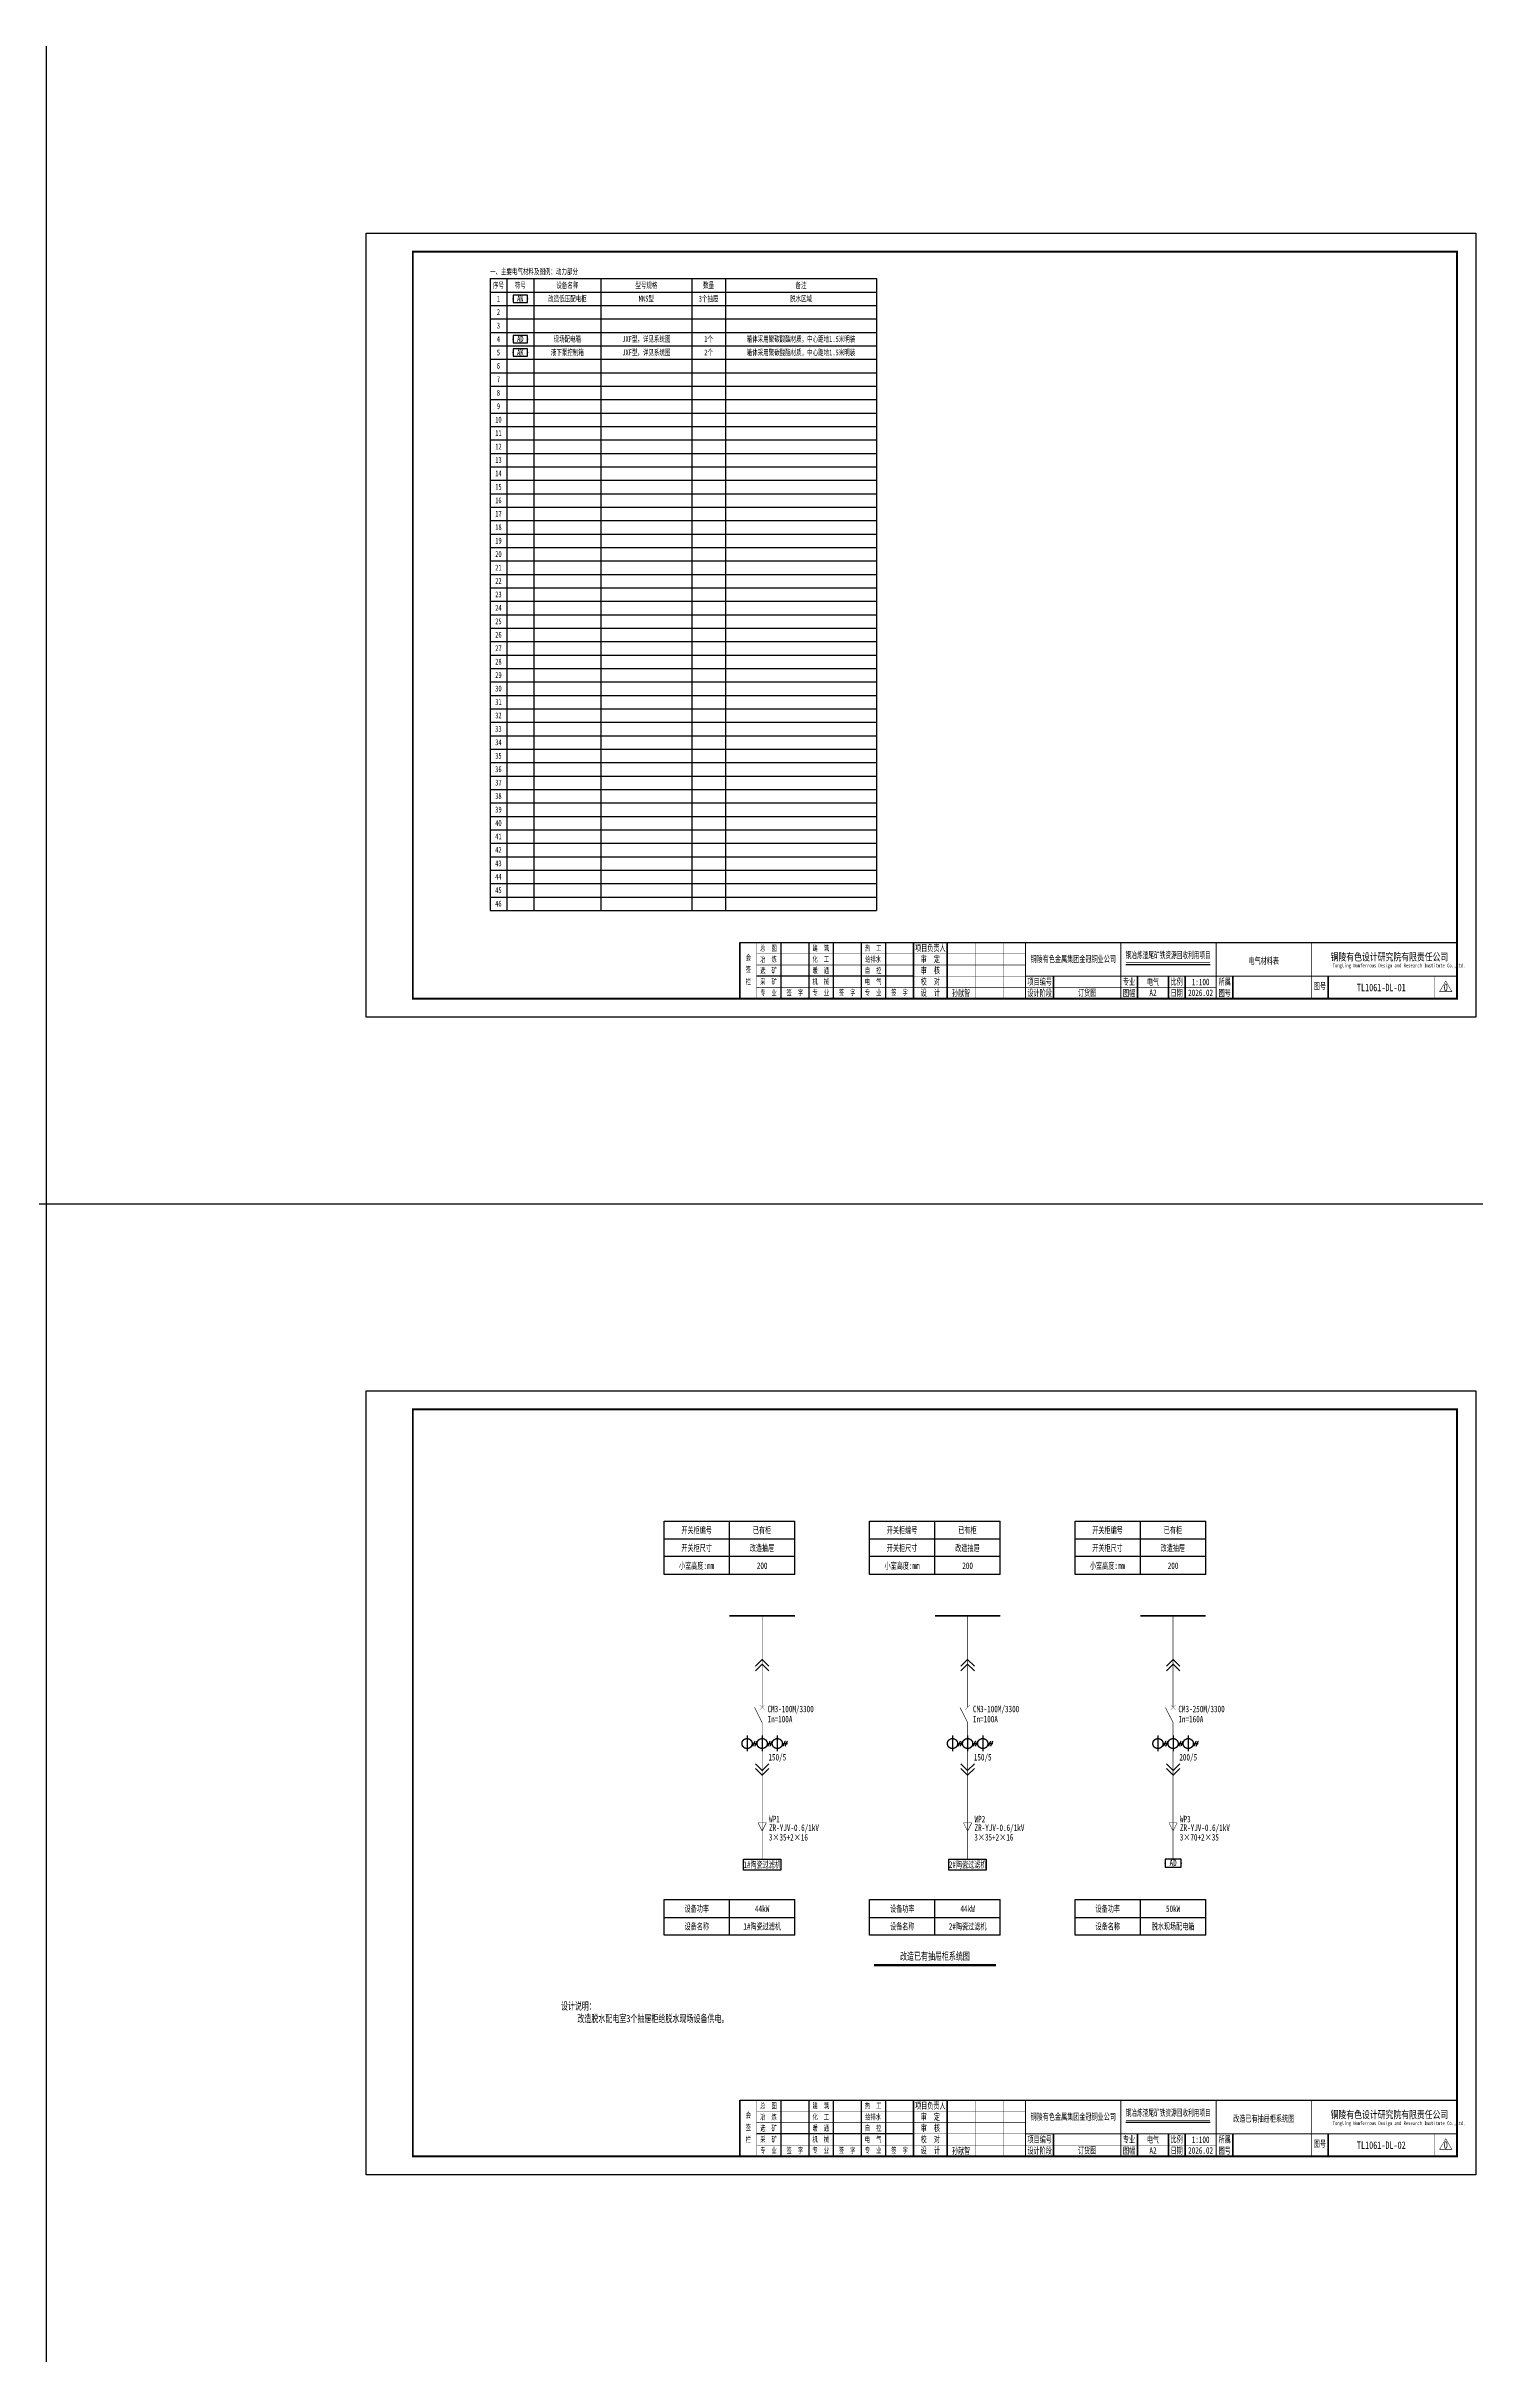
# Model space of a CAD drawing. Header units: millimetres. Extents: x 401220 to 2750366, y -101310 to 943175.
# Drawn here: x 496298 to 572824, y 309391 to 433391 of the extents above; entities that cross this region are included whole.
import ezdxf
from ezdxf.enums import TextEntityAlignment as Align

# ---------------------------------------------------------------- set-up
doc = ezdxf.new("R2010")
doc.units = ezdxf.units.MM
doc.linetypes.add('常规', pattern=[20, 10, 0, 10])
for name, color, linetype, lineweight in [('BXT', 7, 'Continuous', 0), ('CAXA0', 7, 'Continuous', 70), ('CAXA0层', 7, 'Continuous', 25), ('MX', 3, 'Continuous', 0), ('SW', 8, 'Continuous', 20), ('TEXT', 4, 'Continuous', 0), ('电辅助1', 7, 'Continuous', 0)]:
    doc.layers.add(name, color=color, linetype=linetype, lineweight=lineweight)
for name, color, linetype in [('动力平面导线层', 3, '常规'), ('图框', 7, 'Continuous'), ('文字', 7, 'Continuous'), ('照明平面设备层', 1, 'Continuous')]:
    doc.layers.add(name, color=color, linetype=linetype)
doc.styles.add('HZ', font='simsun.ttf', dxfattribs={"width": 0.75})
doc.styles.add('标准', font='NSimSun.ttf', dxfattribs={"width": 0.667})

# ---------------------------------------------------------------- blocks, each defined once
blk = doc.blocks.new('PLA1')
at = {"color": 0, "linetype": 'ByBlock', "lineweight": -2}
for p, q in [((-500, 500), (-500, 0)), ((500, 500), (-500, 500)), ((-500, 0), (500, 0)), ((500, 0), (500, 500))]:
    blk.add_line(p, q, dxfattribs=at)
for p in [(-500, 250), (0, 500), (0, 0), (500, 250)]:
    blk.add_point(p, dxfattribs=at)
blk = doc.blocks.new('3')
at = {"layer": 'TEXT', "color": 7, "lineweight": 25, "style": 'HZ', "width": 0.75}
for s, height, p in [('铜陵有色设计研究院有限责任公司', 400, (221501, 249018)), ('Tongling Nonferrous Design and Research Institute Co.,Ltd.', 200, (221613, 248659))]:
    blk.add_text(s, height=height, dxfattribs=at).set_placement(p)
blk = doc.blocks.new('铜陵有色图签02')
at = {"layer": '图框', "linetype": 'Continuous', "lineweight": 50}
for p, q in [((-38401, 3003), (-38401, 1)), ((-29100, 3001), (-29100, 0))]:
    blk.add_line(p, q, dxfattribs=at)
at = {"layer": '图框', "color": 7, "linetype": 'Continuous', "lineweight": 25}
for p, q in [((-36201, 3010), (-36201, 9)), ((-34701, 3010), (-34701, 9)), ((-33401, 3017), (-33401, 16)), ((-31901, 3017), (-31901, 16)), ((-30601, 3017), (-30601, 16)), ((-29100, 1201), (-37501, 1201))]:
    blk.add_line(p, q, dxfattribs=at)
at = {"layer": '图框', "color": 7, "linetype": 'Continuous', "lineweight": 35}
for p, q in [((-27300, 3001), (-27300, 1)), ((-21600, 1197), (-21600, -3)), ((-17100, 1200), (-17100, 0)), ((-15450, 0), (-15450, 1200)), ((-14550, 1200), (-14550, 0)), ((-12000, 1201), (-12000, 1)), ((-6900, 1202), (-6900, 2))]:
    blk.add_line(p, q, dxfattribs=at)
at = {"layer": '图框', "lineweight": 25}
blk.add_line((-17723, 1830), (-13223, 1830), dxfattribs=at)
at = {"layer": '图框', "lineweight": 70, "const_width": 70}
blk.add_lwpolyline([(-17980, 3001), (0, 3001), (-38401, 3001)], dxfattribs=at)
at = {"layer": '图框', "color": 7, "linetype": 'Continuous', "lineweight": 25, "const_width": 25}
for points in [[(-37501, 3000), (-37501, 0)], [(-25800, 3001), (-25800, 1)], [(-24300, 3001), (-24300, 1)], [(-23100, 2401), (-37501, 2401)], [(-23100, 1801), (-37501, 1801)], [(-12900, 600), (-18000, 600), (-37501, 600)], [(-23100, 1201), (-29100, 1201)], [(-602, 943), (-932, 371), (-272, 371), (-602, 943)]]:
    blk.add_lwpolyline(points, dxfattribs=at)
at = {"layer": '图框', "linetype": 'Continuous', "lineweight": 50, "const_width": 50}
for points in [[(-23100, 3001), (-23100, 1)], [(-18000, 3000), (-18000, 0)]]:
    blk.add_lwpolyline(points, dxfattribs=at)
at = {"layer": '图框', "lineweight": 50, "const_width": 50}
for points in [[(-12900, 3001), (-12900, 1)], [(-7800, 3001), (-7800, 1)], [(0, 3000), (0, 0)], [(-23100, 1200), (0, 1200)]]:
    blk.add_lwpolyline(points, dxfattribs=at)
at = {"layer": '图框', "lineweight": 25, "const_width": 35}
blk.add_lwpolyline([(-17723, 1930), (-13223, 1930)], dxfattribs=at)
at = {"layer": '图框', "linetype": 'Continuous', "lineweight": 70, "const_width": 70}
blk.add_lwpolyline([(-38401, 1), (0, 0)], dxfattribs=at)
at = {"layer": '图框', "color": 7, "linetype": 'Continuous', "lineweight": 35, "const_width": 25}
blk.add_lwpolyline([(-1200, 1201), (-1200, 0)], dxfattribs=at)
at = {"layer": '图框', "lineweight": 25}
blk.add_blockref('3', (-228268, -246986), dxfattribs=at)
at = {"layer": 'TEXT', "color": 7, "lineweight": 25, "style": '标准', "width": 0.667}
for s, height, p in [('总  图', 300, (-36862, 2555)), ('建  筑', 300, (-34062, 2562)), ('热  工', 300, (-31262, 2562)), ('项目负责人', 350, (-28197, 2541)), ('签', 300, (-37942, 1404)), ('会', 300, (-37942, 2054)), ('冶  炼', 300, (-36862, 1955)), ('选  矿', 300, (-36862, 1355)), ('化  工', 300, (-34062, 1962)), ('暖  通', 300, (-34062, 1362)), ('给排水', 300, (-31262, 1962)), ('自  控', 300, (-31262, 1362)), ('审  定', 350, (-28197, 1941)), ('审  核', 350, (-28197, 1341)), ('栏', 300, (-37942, 754)), ('采  矿', 300, (-36862, 754)), ('专  业', 300, (-36862, 170)), ('签  字', 300, (-35449, 170)), ('机  械', 300, (-34062, 761)), ('专  业', 300, (-34062, 177)), ('签  字', 300, (-32649, 177)), ('专  业', 300, (-31262, 177)), ('电  气', 300, (-31262, 761)), ('签  字', 300, (-29849, 177)), ('校  对', 350, (-28197, 741)), ('设  计', 350, (-28197, 139)), ('项目编号', 350, (-22343, 730)), ('设计阶段', 350, (-22343, 130)), ('专业', 350, (-17559, 730)), ('图幅', 350, (-17559, 130)), ('比例', 350, (-15009, 730)), ('日期', 350, (-15009, 130)), ('所属', 350, (-12438, 730)), ('图号', 350, (-12438, 130)), ('图号', 350, (-7339, 495))]:
    blk.add_text(s, height=height, dxfattribs=at).set_placement(p, align=Align.CENTER)
blk = doc.blocks.new('HG')
at = {"layer": 'CAXA0', "color": 3, "linetype": 'Continuous', "lineweight": 0}
for p, q in [((0, 0), (-360, -360)), ((0, 0), (360, -360)), ((0, -250), (-360, -610)), ((0, -250), (360, -610))]:
    blk.add_line(p, q, dxfattribs=at)
blk = doc.blocks.new('0208D')
at = {"color": 3, "linetype": 'Continuous', "const_width": 0.3}
blk.add_lwpolyline([(0, -7.5), (0, 0)], dxfattribs=at)
blk.add_lwpolyline([(0, -7.5), (2.5, -2.5), (-2.5, -2.5)], close=True, dxfattribs=at)
blk = doc.blocks.new('1107AA')
at = {"color": 3, "linetype": 'Continuous'}
for points, const_width in [([(0, -7.5), (-3.8, 0)], 0.3), ([(1.2, 1.2), (-1.2, -1.2)], 0.1), ([(-1.2, 1.2), (1.2, -1.2)], 0.1)]:
    blk.add_lwpolyline(points, dxfattribs=dict(at, const_width=const_width))
blk = doc.blocks.new('KK')
at = {"layer": 'MX', "color": 3, "linetype": '常规', "lineweight": 25}
for p, q in [((-498, -143), (-378, 128)), ((-384, -143), (-264, 128)), ((313, -143), (432, 128)), ((426, -143), (546, 128)), ((1123, -143), (1243, 128)), ((1236, -143), (1356, 128)), ((-540, -8), (-270, -8)), ((270, -8), (540, -8)), ((1080, -8), (1351, -8))]:
    blk.add_line(p, q, dxfattribs=at)
for centre in [(-810, -8), (0, -8), (810, -8)]:
    blk.add_circle(centre, 270, dxfattribs=at)
at = {"layer": '动力平面导线层', "lineweight": -3, "ltscale": 100}
for p, q in [((-810, 417), (-810, -417)), ((0, 417), (0, -417)), ((810, 417), (810, -417))]:
    blk.add_line(p, q, dxfattribs=at)

msp = doc.modelspace()

# ---------------------------------------------------------------- linework, layer by layer
at = {"color": 3}
for p, q in [((496298.1, 433391.2), (496298.1, 309391.2)), ((930455.5, 371391.2), (401219.7, 371391.2))]:
    msp.add_line(p, q, dxfattribs=at)
at = {"color": 2, "linetype": 'ByBlock', "lineweight": 30}
for points in [[(533624.2, 336308), (535624.3, 336308), (535624.3, 335708.2), (533624.2, 335708.2)], [(544624.2, 336308), (546624.3, 336308), (546624.3, 335708.2), (544624.2, 335708.2)]]:
    msp.add_lwpolyline(points, close=True, dxfattribs=at)
at = {"layer": 'CAXA0层', "color": 2, "linetype": 'Continuous', "lineweight": 40}
msp.add_line((540621.1, 330653.8), (547127.4, 330653.8), dxfattribs=at)
at = {"layer": 'CAXA0层', "color": 2, "linetype": 'Continuous', "lineweight": 0}
msp.add_line((540621.1, 330588.3), (547127.4, 330588.3), dxfattribs=at)
at = {"layer": '动力平面导线层', "color": 0, "linetype": 'ByBlock'}
for p, q in [((529374.2, 354407), (536374.2, 354407)), ((529374.2, 351557), (529374.2, 354407)), ((529374.2, 353457), (536374.2, 353457)), ((532874.2, 351557), (532874.2, 354407)), ((536374.2, 351557), (536374.2, 354407)), ((540374.2, 354407), (547374.2, 354407)), ((540374.2, 351557), (540374.2, 354407)), ((540374.2, 353457), (547374.2, 353457)), ((543874.2, 351557), (543874.2, 354407)), ((547374.2, 351557), (547374.2, 354407)), ((551374.2, 354407), (558374.2, 354407)), ((551374.2, 351557), (551374.2, 354407)), ((551374.2, 353457), (558374.2, 353457)), ((554874.2, 351557), (554874.2, 354407)), ((558374.2, 351557), (558374.2, 354407)), ((536374.2, 352507), (529374.2, 352507)), ((547374.2, 352507), (540374.2, 352507)), ((558374.2, 352507), (551374.2, 352507)), ((536374.2, 351557), (529374.2, 351557)), ((547374.2, 351557), (540374.2, 351557)), ((558374.2, 351557), (551374.2, 351557)), ((529374.2, 334138.3), (536374.2, 334138.3)), ((529374.2, 332238.3), (529374.2, 334138.3)), ((532874.2, 332238.3), (532874.2, 334138.3)), ((536374.2, 332238.3), (536374.2, 334138.3)), ((536374.2, 332238.3), (536374.2, 334138.3)), ((540374.2, 334138.3), (547374.2, 334138.3)), ((540374.2, 332238.3), (540374.2, 334138.3)), ((543874.2, 332238.3), (543874.2, 334138.3)), ((547374.2, 332238.3), (547374.2, 334138.3)), ((547374.2, 332238.3), (547374.2, 334138.3)), ((551374.2, 334138.3), (558374.2, 334138.3)), ((551374.2, 332238.3), (551374.2, 334138.3)), ((554874.2, 332238.3), (554874.2, 334138.3)), ((558374.2, 332238.3), (558374.2, 334138.3)), ((558374.2, 332238.3), (558374.2, 334138.3)), ((529374.2, 333188.3), (536374.2, 333188.3)), ((540374.2, 333188.3), (547374.2, 333188.3)), ((551374.2, 333188.3), (558374.2, 333188.3)), ((536374.2, 332238.3), (529374.2, 332238.3)), ((547374.2, 332238.3), (540374.2, 332238.3)), ((558374.2, 332238.3), (551374.2, 332238.3))]:
    msp.add_line(p, q, dxfattribs=at)
at = {"layer": '动力平面导线层', "color": 3, "linetype": 'ByBlock', "lineweight": 20, "ltscale": 2, "const_width": 84}
for points in [[(536374.2, 349341.1), (532874.2, 349341.1)], [(547374.2, 349341.1), (543874.2, 349341.1)], [(558374.2, 349341.1), (554874.2, 349341.1)]]:
    msp.add_lwpolyline(points, dxfattribs=at)
at = {"layer": '图框', "linetype": 'Continuous', "lineweight": 100, "const_width": 100}
for points in [[(515924.2, 382391.2), (571824.2, 382391.2), (571824.2, 422391.2), (515924.2, 422391.2)], [(515924.2, 320391.2), (571824.2, 320391.2), (571824.2, 360391.2), (515924.2, 360391.2)]]:
    msp.add_lwpolyline(points, close=True, dxfattribs=at)
at = {"layer": '文字', "color": 3, "linetype": 'ByBlock', "lineweight": 25, "const_width": 30}
for points in [[(534624.2, 344427.7), (534624.2, 349341.1)], [(545624.2, 344427.7), (545624.2, 349341.1)], [(556624.2, 344427.7), (556624.2, 349341.1)], [(534624.3, 343617.3), (534624.3, 336308)], [(545624.3, 343617.3), (545624.3, 336308)], [(556624.3, 343617.3), (556624.3, 336308)]]:
    msp.add_lwpolyline(points, dxfattribs=at)
at = {"layer": '照明平面设备层', "color": 0}
for p, q in [((520053.5, 420947.8), (520053.5, 387107.8)), ((520053.5, 420947.8), (540753.5, 420947.8)), ((520953.5, 420947.8), (520953.5, 387107.8)), ((522393.5, 420947.8), (522393.5, 387107.8)), ((525993.5, 420947.8), (525993.5, 387107.8)), ((530853.5, 420947.8), (530853.5, 387107.8)), ((532653.5, 420947.8), (532653.5, 387107.8)), ((540753.5, 420947.8), (540753.5, 387107.8)), ((520053.5, 420227.8), (540753.5, 420227.8)), ((520053.5, 419507.8), (540753.5, 419507.8)), ((520053.5, 418787.8), (540753.5, 418787.8)), ((520053.5, 418067.8), (540753.5, 418067.8)), ((520053.5, 417347.8), (540753.5, 417347.8)), ((520053.5, 416627.8), (540753.5, 416627.8)), ((520053.5, 415907.8), (540753.5, 415907.8)), ((520053.5, 415187.8), (540753.5, 415187.8)), ((520053.5, 414467.8), (540753.5, 414467.8)), ((520053.5, 413747.8), (540753.5, 413747.8)), ((520053.5, 413027.8), (540753.5, 413027.8)), ((520053.5, 412307.8), (540753.5, 412307.8)), ((520053.5, 411587.8), (540753.5, 411587.8)), ((520053.5, 410867.8), (540753.5, 410867.8)), ((520053.5, 410147.8), (540753.5, 410147.8)), ((520053.5, 409427.8), (540753.5, 409427.8)), ((520053.5, 408707.8), (540753.5, 408707.8)), ((520053.5, 407987.8), (540753.5, 407987.8)), ((520053.5, 407267.8), (540753.5, 407267.8)), ((520053.5, 406547.8), (540753.5, 406547.8)), ((520053.5, 405827.8), (540753.5, 405827.8)), ((520053.5, 405107.8), (540753.5, 405107.8)), ((520053.5, 404387.8), (540753.5, 404387.8)), ((520053.5, 403667.8), (540753.5, 403667.8)), ((520053.5, 402947.8), (540753.5, 402947.8)), ((520053.5, 402227.8), (540753.5, 402227.8)), ((520053.5, 401507.8), (540753.5, 401507.8)), ((520053.5, 400787.8), (540753.5, 400787.8)), ((520053.5, 400067.8), (540753.5, 400067.8)), ((520053.5, 399347.8), (540753.5, 399347.8)), ((520053.5, 398627.8), (540753.5, 398627.8)), ((520053.5, 397907.8), (540753.5, 397907.8)), ((520053.5, 397187.8), (540753.5, 397187.8)), ((520053.5, 396467.8), (540753.5, 396467.8)), ((520053.5, 395747.8), (540753.5, 395747.8)), ((520053.5, 395027.8), (540753.5, 395027.8)), ((520053.5, 394307.8), (540753.5, 394307.8)), ((520053.5, 393587.8), (540753.5, 393587.8)), ((520053.5, 392867.8), (540753.5, 392867.8)), ((520053.5, 392147.8), (540753.5, 392147.8)), ((520053.5, 391427.8), (540753.5, 391427.8)), ((520053.5, 390707.8), (540753.5, 390707.8)), ((520053.5, 389987.8), (540753.5, 389987.8)), ((520053.5, 389267.8), (540753.5, 389267.8)), ((520053.5, 388547.8), (540753.5, 388547.8)), ((520053.5, 387827.8), (540753.5, 387827.8)), ((520053.5, 387107.8), (540753.5, 387107.8))]:
    msp.add_line(p, q, dxfattribs=at)
at = {"layer": '照明平面设备层', "color": 0, "lineweight": -3, "ltscale": 100}
for points in [[(513424.2, 423391.2), (572824.2, 423391.2), (572824.2, 381391.2), (513424.2, 381391.2)], [(513424.2, 361391.2), (572824.2, 361391.2), (572824.2, 319391.2), (513424.2, 319391.2)]]:
    msp.add_lwpolyline(points, close=True, dxfattribs=at)

# ---------------------------------------------------------------- block references
for p in [(534624.1, 346992.3), (545624.1, 346992.3), (556624.1, 346992.3)]:
    msp.add_blockref('HG', p)
at = {"rotation": 180}
for p in [(534624.1, 340803.4), (545624.1, 340803.4), (556624.1, 340803.4)]:
    msp.add_blockref('HG', p, dxfattribs=at)
at = {"layer": 'BXT', "linetype": 'ByBlock', "xscale": 87.66225000098348, "yscale": 87.66225000098348, "zscale": 87.66225000098348}
for p in [(534624.3, 338468.8), (545624.3, 338468.8), (556624.3, 338468.8)]:
    msp.add_blockref('0208D', p, dxfattribs=at)
at = {"layer": '动力平面导线层', "color": 0, "lineweight": -3}
for p in [(534624.3, 342503.4), (545624.3, 342503.4), (556624.3, 342503.4)]:
    msp.add_blockref('KK', p, dxfattribs=at)
at = {"layer": '图框', "lineweight": 25}
for p in [(571824.2, 382391.2), (571824.2, 320391.2)]:
    msp.add_blockref('铜陵有色图签02', p, dxfattribs=at)
at = {"layer": '文字', "color": 3, "linetype": 'ByBlock', "lineweight": 25, "xscale": 108.0493425019085, "yscale": 108.0493425019085, "zscale": 108.0493425019085}
for p in [(534624.3, 344427.7), (545624.3, 344427.7), (556624.3, 344427.7)]:
    msp.add_blockref('1107AA', p, dxfattribs=at)
at = {"layer": '照明平面设备层', "color": 2, "linetype": 'ByBlock', "lineweight": 30, "xscale": 0.7776000001467764, "yscale": 0.7776000001467764, "zscale": 0.7776000001467764}
msp.add_blockref('PLA1', (521673.5, 419673.4), dxfattribs=at)
at = {"layer": '照明平面设备层', "color": 1, "linetype": 'ByBlock', "lineweight": 30}
for p, xscale, yscale, zscale in [((521673.5, 417513.4), 0.7776000001467764, 0.7776000001467764, 0.7776000001467764), ((521673.5, 416793.4), 0.7776000001467764, 0.7776000001467764, 0.7776000001467764), ((556624.3, 335876), 0.8640000000596046, 0.8640000000596046, 0.8640000000596046)]:
    msp.add_blockref('PLA1', p, dxfattribs=dict(at, xscale=xscale, yscale=yscale, zscale=zscale))

# ---------------------------------------------------------------- texts
at = {"layer": 'SW', "color": 7, "linetype": 'ByBlock', "lineweight": 25, "style": '标准', "width": 0.667}
for s, height, p in [('一、主要电气材料及图例：动力部分', 315, (520053.5, 421172.5)), ('CM3-100M/3300', 350, (534909.1, 344172.7)), ('In=100A', 350, (534909.1, 343628.4)), ('CM3-100M/3300', 350, (545909.1, 344172.7)), ('In=100A', 350, (545909.1, 343628.4)), ('CM3-250M/3300', 350, (556909.1, 344172.7)), ('In=160A', 350, (556909.1, 343628.4))]:
    msp.add_text(s, height=height, dxfattribs=at).set_placement(p)
for s, height, p in [('序号', 315, (520503.5, 420439.9)), ('符号', 315, (521673.5, 420439.9)), ('设备名称', 315, (524193.5, 420439.9)), ('型号规格', 315, (528423.5, 420439.9)), ('数量', 315, (531753.5, 420439.9)), ('备注', 315, (536703.5, 420439.9)), ('2', 315, (520503.5, 418999.9)), ('1', 315, (520503.5, 419719.9)), ('AN', 315, (521673.5, 419723.1)), ('改造低压配电柜', 315, (524193.5, 419719.9)), ('MNS型', 315, (528423.5, 419719.9)), ('3个抽屉', 315, (531753.5, 419719.9)), ('脱水区域', 315, (536703.5, 419719.9)), ('3', 315, (520503.5, 418279.9)), ('现场配电箱', 315, (524193.5, 417559.9)), ('JXF型，详见系统图', 315, (528423.5, 417559.9)), ('1个', 315, (531753.5, 417559.9)), ('箱体采用聚碳酸酯材质，中心距地1.5米明装', 315, (536703.5, 417559.9)), ('4', 315, (520503.5, 417559.9)), ('5', 315, (520503.5, 416839.9)), ('AD', 315, (521673.5, 417563.1)), ('AK', 315, (521673.5, 416843.1)), ('液下泵控制箱', 315, (524193.5, 416839.9)), ('JXF型，详见系统图', 315, (528423.5, 416839.9)), ('2个', 315, (531753.5, 416839.9)), ('箱体采用聚碳酸酯材质，中心距地1.5米明装', 315, (536703.5, 416839.9)), ('6', 315, (520503.5, 416119.9)), ('7', 315, (520503.5, 415399.9)), ('8', 315, (520503.5, 414679.9)), ('9', 315, (520503.5, 413959.9)), ('10', 315, (520503.5, 413239.9)), ('11', 315, (520503.5, 412519.9)), ('12', 315, (520503.5, 411799.9)), ('13', 315, (520503.5, 411079.9)), ('14', 315, (520503.5, 410359.9)), ('15', 315, (520503.5, 409639.9)), ('16', 315, (520503.5, 408919.9)), ('17', 315, (520503.5, 408199.9)), ('18', 315, (520503.5, 407479.9)), ('19', 315, (520503.5, 406759.9)), ('20', 315, (520503.5, 406039.9)), ('21', 315, (520503.5, 405319.9)), ('22', 315, (520503.5, 404599.9)), ('23', 315, (520503.5, 403879.9)), ('24', 315, (520503.5, 403159.9)), ('25', 315, (520503.5, 402439.9)), ('26', 315, (520503.5, 401719.9)), ('27', 315, (520503.5, 400999.9)), ('28', 315, (520503.5, 400279.9)), ('29', 315, (520503.5, 399559.9)), ('30', 315, (520503.5, 398839.9)), ('31', 315, (520503.5, 398119.9)), ('32', 315, (520503.5, 397399.9)), ('33', 315, (520503.5, 396679.9)), ('34', 315, (520503.5, 395959.9)), ('35', 315, (520503.5, 395239.9)), ('36', 315, (520503.5, 394519.9)), ('37', 315, (520503.5, 393799.9)), ('38', 315, (520503.5, 393079.9)), ('40', 315, (520503.5, 391639.9)), ('39', 315, (520503.5, 392359.9)), ('41', 315, (520503.5, 390919.9)), ('42', 315, (520503.5, 390199.9)), ('43', 315, (520503.5, 389479.9)), ('44', 315, (520503.5, 388759.9)), ('45', 315, (520503.5, 388039.9)), ('46', 315, (520503.5, 387319.9)), ('1#陶瓷过滤机', 350, (534624.3, 335838.8)), ('2#陶瓷过滤机', 350, (545624.3, 335838.8)), ('AD', 350, (556624.3, 335931.2))]:
    msp.add_text(s, height=height, dxfattribs=at).set_placement(p, align=Align.CENTER)
at = {"layer": 'SW', "color": 4, "linetype": 'Continuous', "lineweight": 25, "style": '标准'}
for s, height, width, p in [('铜陵有色金属集团金冠铜业公司', 350, 0.667, (551278.1, 384337.5)), ('铜冶炼渣尾矿铁资源回收利用项目', 350, 0.62, (556361.8, 384549)), ('电气材料表', 350, 0.667, (561475.2, 384236.7)), ('电气', 350, 0.667, (555548.4, 383109.5)), ('1:100', 350, 0.667, (558098.4, 383109.5)), ('TL1061-DL-01', 400, 0.667, (567773.6, 382786.3)), ('0', 400, 0.667, (571222, 382797.8)), ('A2', 350, 0.667, (555548.4, 382529.8)), ('2026.02', 350, 0.667, (558098.4, 382529.8)), ('铜陵有色金属集团金冠铜业公司', 350, 0.667, (551278.1, 322337.5)), ('铜冶炼渣尾矿铁资源回收利用项目', 350, 0.62, (556361.8, 322549)), ('改造已有抽屉柜系统图', 350, 0.667, (561475.2, 322236.7)), ('电气', 350, 0.667, (555548.4, 321109.5)), ('1:100', 350, 0.667, (558098.4, 321109.5)), ('TL1061-DL-02', 400, 0.667, (567773.6, 320786.3)), ('0', 400, 0.667, (571222, 320797.8)), ('A2', 350, 0.667, (555548.4, 320529.8)), ('2026.02', 350, 0.667, (558098.4, 320529.8))]:
    msp.add_text(s, height=height, dxfattribs=dict(at, width=width)).set_placement(p, align=Align.CENTER)
at = {"layer": 'SW', "color": 7, "linetype": 'Continuous', "lineweight": 25, "style": '标准', "width": 0.667}
for s, p in [('孙献智', (545276, 382511.7)), ('150/5', (535433.1, 341587.6)), ('150/5', (546433.1, 341587.6)), ('200/5', (557433.1, 341587.6)), ('孙献智', (545276, 320511.7))]:
    msp.add_text(s, height=350, dxfattribs=at).set_placement(p, align=Align.CENTER)
at = {"layer": 'SW', "color": 1, "linetype": 'Continuous', "lineweight": 25, "style": '标准', "width": 0.667}
for p in [(552023.7, 382529.8), (552023.7, 320529.8)]:
    msp.add_text('订货图', height=350, dxfattribs=at).set_placement(p, align=Align.CENTER)
at = {"layer": 'SW', "color": 2, "linetype": 'Continuous', "lineweight": 25, "style": '标准', "width": 0.667}
msp.add_text('改造已有抽屉柜系统图', height=400, dxfattribs=at).set_placement((543874.2, 330908.8), align=Align.CENTER)
at = {"layer": 'SW', "color": 7, "linetype": 'Continuous', "lineweight": 25, "insert": (523849.7, 328636.1), "char_height": 400, "width": 26966.342, "attachment_point": 1, "style": '标准'}
msp.add_mtext('设计说明：\\P{\\fSimSun|b0|i0|c134|p2;\\W0.67;    改造脱水配电室3个抽屉柜给脱水现场设备供电。}', dxfattribs=at)
at = {"layer": '动力平面导线层', "color": 0, "linetype": 'ByBlock', "style": '标准', "width": 0.667}
for s, p in [('开关柜编号', (531112.5, 353747)), ('已有柜', (534612.5, 353747)), ('开关柜编号', (542112.5, 353747)), ('已有柜', (545612.6, 353747)), ('开关柜编号', (553112.6, 353747)), ('已有柜', (556612.6, 353747)), ('小室高度:mm', (531112.5, 351847)), ('开关柜尺寸', (531112.5, 352797)), ('改造抽屉', (534612.5, 352797)), ('200', (534624.2, 351847)), ('小室高度:mm', (542112.5, 351847)), ('开关柜尺寸', (542112.5, 352797)), ('改造抽屉', (545612.6, 352797)), ('200', (545624.2, 351847)), ('小室高度:mm', (553112.6, 351847)), ('开关柜尺寸', (553112.6, 352797)), ('改造抽屉', (556612.6, 352797)), ('200', (556624.2, 351847)), ('设备功率', (531124.2, 333478.2)), ('设备功率', (542124.2, 333478.2)), ('设备功率', (553124.2, 333478.2)), ('50kW', (556624.2, 333478.2)), ('设备名称', (531124.2, 332528.2)), ('设备名称', (542124.2, 332528.2)), ('设备名称', (553124.2, 332528.2)), ('脱水现场配电箱', (556624.2, 332528.2))]:
    msp.add_text(s, height=350, dxfattribs=at).set_placement(p, align=Align.CENTER)
at = {"layer": '动力平面导线层', "color": 1, "linetype": 'ByBlock', "style": '标准', "width": 0.667}
for s, p in [('44kW', (534624.2, 333478.2)), ('44kW', (545624.2, 333478.2)), ('1#陶瓷过滤机', (534624.2, 332528.2)), ('2#陶瓷过滤机', (545624.2, 332528.2))]:
    msp.add_text(s, height=350, dxfattribs=at).set_placement(p, align=Align.CENTER)
at = {"layer": '电辅助1', "color": 0, "linetype": 'ByBlock', "lineweight": 25, "style": '标准', "width": 0.667}
for s, p in [('WP1', (534994.7, 338276.1)), ('WP2', (545994.7, 338276.1)), ('WP3', (556994.7, 338276.2)), ('3×35+2×16', (534978.4, 337300.5)), ('ZR-YJV-0.6/1kV', (534994.6, 337814.3)), ('3×35+2×16', (545978.4, 337300.5)), ('ZR-YJV-0.6/1kV', (545994.6, 337814.3)), ('3×70+2×35', (556978.4, 337300.5)), ('ZR-YJV-0.6/1kV', (556994.6, 337814.3))]:
    msp.add_text(s, height=350, dxfattribs=at).set_placement(p)

doc.saveas('drawing.dxf')
